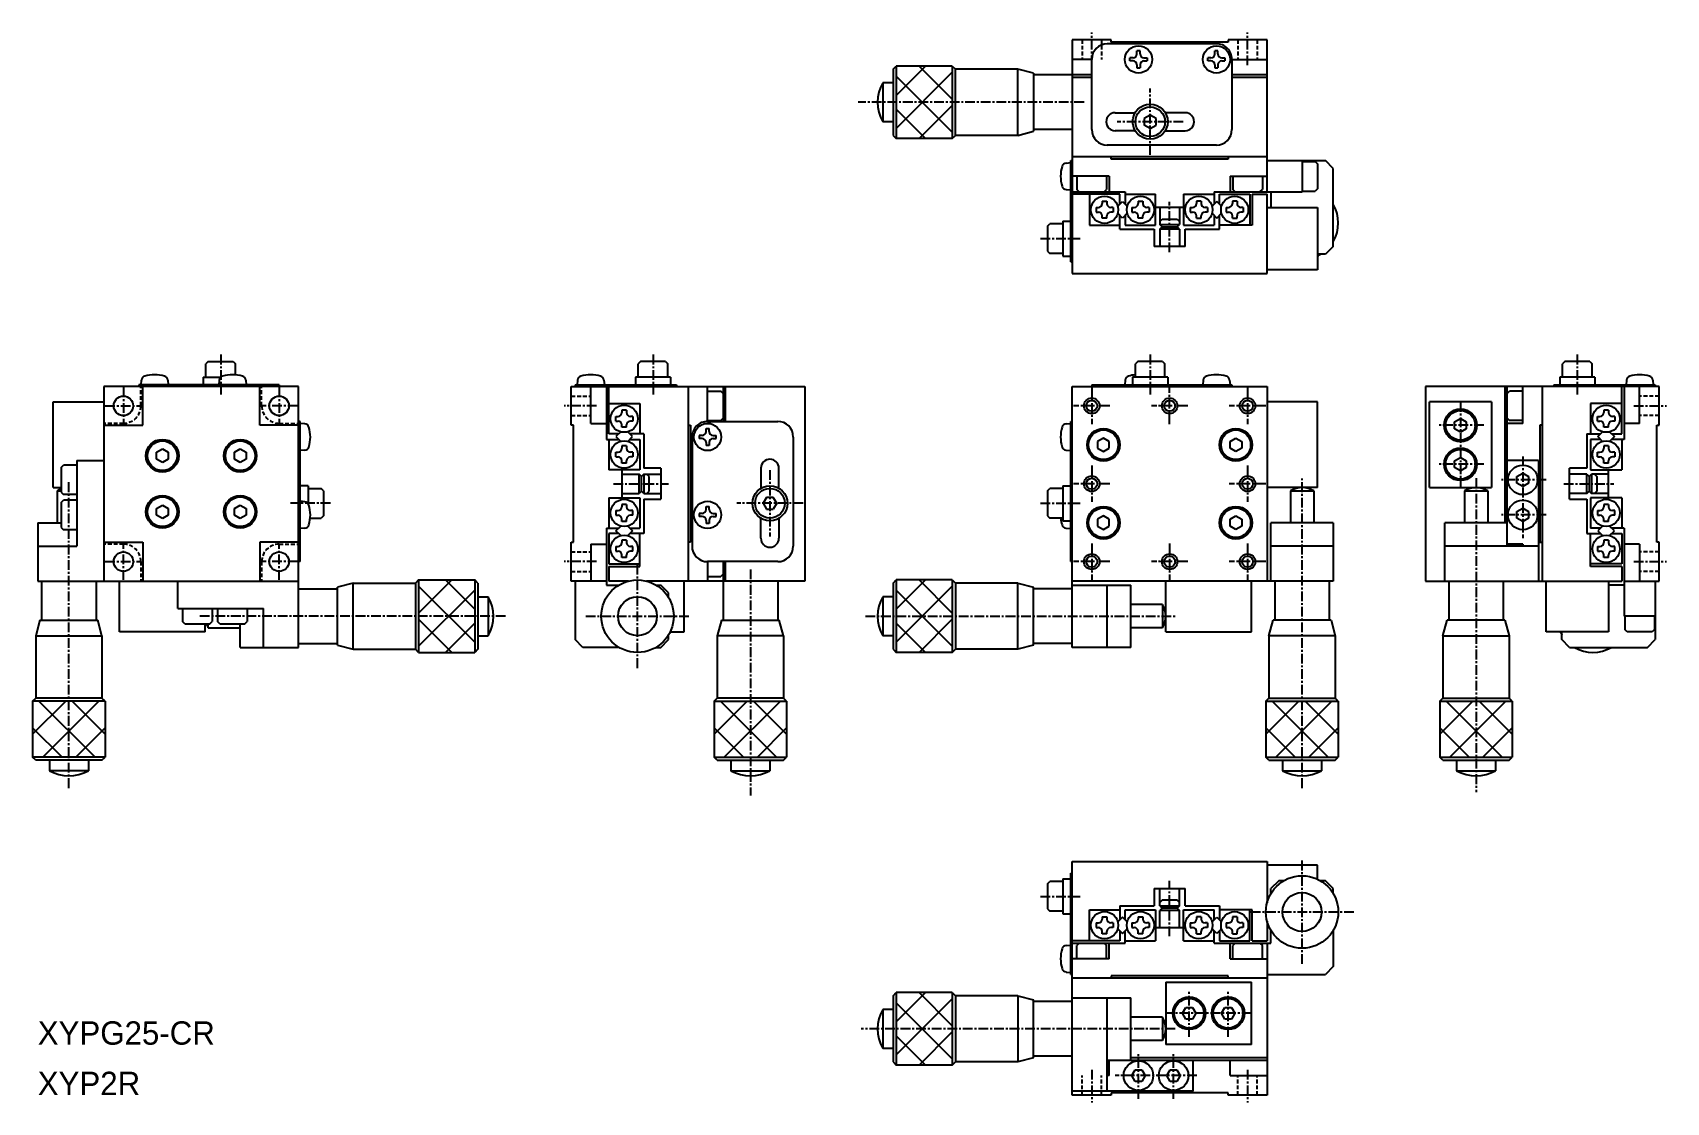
# Model space of a CAD drawing. Extents: x 746 to 955, y 84 to 221.
import ezdxf

# ---------------------------------------------------------------- set-up
doc = ezdxf.new("R2010")
doc.units = 0
doc.linetypes.add('CENTER', pattern=[2, 1.25, -0.25, 0.25, -0.25])
doc.linetypes.add('DASHED', pattern=[0.75, 0.5, -0.25])
doc.layers.get('0').update_dxf_attribs({"linetype": 'CONTINUOUS'})
doc.layers.add('CENTER', color=1, linetype='CENTER')

msp = doc.modelspace()

# ---------------------------------------------------------------- texts
at = {"color": 7, "linetype": 'CONTINUOUS'}
for s, p in [('XYPG25-CR', (746.17, 91.52)), ('XYP2R', (746.17, 85.05))]:
    msp.add_text(s, height=3, dxfattribs=at).set_placement(p)

# ---------------------------------------------------------------- linework, layer by layer
at = {"color": 7, "linetype": 'CONTINUOUS'}
for p, q in [((883.99, 220.49), (878.99, 220.49)), ((878.99, 220.49), (878.99, 190.49)), ((883.99, 220.19), (883.99, 220.49)), ((898.99, 220.49), (898.99, 220.19)), ((903.99, 220.49), (898.99, 220.49)), ((903.99, 200.99), (903.99, 220.49)), ((897.49, 219.99), (883.47, 219.99)), ((898.99, 220.19), (883.99, 220.19)), ((886.39, 217.79), (886.39, 218.19)), ((886.79, 218.19), (886.39, 218.19)), ((887.29, 218.69), (887.29, 219.09)), ((887.69, 219.09), (887.29, 219.09)), ((887.69, 218.69), (887.69, 219.09)), ((888.19, 218.19), (888.59, 218.19)), ((888.59, 218.19), (888.59, 217.79)), ((896.39, 217.79), (896.39, 218.19)), ((896.79, 218.19), (896.39, 218.19)), ((897.29, 218.69), (897.29, 219.09)), ((897.69, 219.09), (897.29, 219.09)), ((897.69, 218.69), (897.69, 219.09)), ((898.19, 218.19), (898.59, 218.19)), ((898.59, 218.19), (898.59, 217.79)), ((855.99, 216.74), (856.39, 217.14)), ((855.99, 216.74), (855.99, 208.24)), ((863.59, 217.14), (856.39, 217.14)), ((863.59, 217.14), (863.99, 216.74)), ((863.99, 208.24), (863.99, 216.74)), ((871.99, 216.74), (863.99, 216.74)), ((871.99, 208.24), (871.99, 216.74)), ((873.99, 216.2), (871.99, 216.74)), ((873.99, 216.2), (873.99, 208.77)), ((881.49, 217.99), (878.99, 217.99)), ((881.49, 208.99), (881.49, 217.99)), ((886.79, 217.79), (886.39, 217.79)), ((887.29, 217.29), (887.29, 216.89)), ((887.29, 216.89), (887.69, 216.89)), ((887.69, 217.29), (887.69, 216.89)), ((888.19, 217.79), (888.59, 217.79)), ((896.79, 217.79), (896.39, 217.79)), ((897.29, 217.29), (897.29, 216.89)), ((897.29, 216.89), (897.69, 216.89)), ((897.69, 217.29), (897.69, 216.89)), ((898.19, 217.79), (898.59, 217.79)), ((899.49, 217.99), (903.99, 217.99)), ((899.49, 217.99), (899.49, 208.99)), ((855.99, 214.99), (854.66, 214.99)), ((881.49, 215.99), (873.99, 215.99)), ((878.99, 215.69), (881.49, 215.69)), ((903.99, 215.99), (899.49, 215.99)), ((899.49, 215.69), (903.99, 215.69)), ((855.99, 209.99), (854.66, 209.99)), ((884.49, 211.14), (887.06, 211.14)), ((888.99, 210.85), (888.24, 210.42)), ((888.24, 210.42), (888.24, 209.55)), ((889.74, 210.42), (888.99, 210.85)), ((889.74, 209.55), (889.74, 210.42)), ((893.49, 211.14), (890.93, 211.14)), ((855.99, 208.24), (856.39, 207.84)), ((863.59, 207.84), (856.39, 207.84)), ((863.59, 207.84), (863.99, 208.24)), ((871.99, 208.24), (863.99, 208.24)), ((871.99, 208.24), (873.99, 208.77)), ((878.99, 208.99), (873.99, 208.99)), ((887.06, 208.84), (884.49, 208.84)), ((888.99, 209.12), (888.24, 209.55)), ((888.99, 209.12), (889.74, 209.55)), ((890.93, 208.84), (893.49, 208.84)), ((897.49, 206.99), (883.49, 206.99)), ((878.2, 204.69), (878.79, 204.74)), ((878.79, 204.99), (878.99, 204.99)), ((878.79, 191.99), (878.79, 204.99)), ((903.99, 205.49), (878.99, 205.49)), ((883.99, 205.19), (883.99, 205.49)), ((898.99, 205.19), (883.99, 205.19)), ((898.99, 205.49), (898.99, 205.19)), ((903.99, 204.99), (911.49, 204.99)), ((908.49, 204.99), (908.49, 200.99)), ((908.49, 204.89), (910.19, 204.89)), ((910.19, 204.89), (910.49, 204.59)), ((910.49, 204.59), (910.49, 201.39)), ((912.49, 203.99), (911.49, 204.99)), ((912.49, 193.99), (912.49, 203.99)), ((883.74, 202.99), (878.99, 202.99)), ((879.59, 202.99), (879.59, 201.29)), ((883.39, 202.99), (883.39, 201.29)), ((883.74, 202.99), (883.74, 200.99)), ((899.24, 202.99), (899.24, 200.99)), ((899.24, 202.99), (903.99, 202.99)), ((899.59, 202.99), (899.59, 201.29)), ((903.39, 202.99), (903.39, 201.29)), ((910.49, 201.39), (910.19, 201.09)), ((878.2, 201.29), (878.79, 201.24)), ((878.99, 200.99), (885.79, 200.99)), ((885.09, 200.69), (878.99, 200.69)), ((879.89, 200.99), (879.59, 201.29)), ((881.19, 200.69), (881.19, 196.69)), ((882.84, 199.79), (883.44, 199.79)), ((882.84, 199.79), (882.84, 199.49)), ((883.09, 200.99), (883.39, 201.29)), ((883.44, 199.79), (883.44, 199.49)), ((884.83, 199.14), (885.44, 199.75)), ((885.09, 199.4), (885.09, 200.69)), ((885.44, 199.75), (886.05, 199.14)), ((885.79, 200.99), (885.79, 199.4)), ((885.79, 200.69), (889.69, 200.69)), ((887.44, 199.79), (887.44, 199.49)), ((887.44, 199.79), (888.04, 199.79)), ((888.04, 199.79), (888.04, 199.49)), ((889.69, 196.69), (889.69, 200.69)), ((893.29, 200.69), (897.19, 200.69)), ((893.29, 200.69), (893.29, 196.69)), ((895.54, 199.79), (894.94, 199.79)), ((894.94, 199.79), (894.94, 199.49)), ((895.54, 199.79), (895.54, 199.49)), ((897.54, 199.75), (896.93, 199.14)), ((897.19, 200.99), (897.19, 199.4)), ((897.19, 200.99), (908.49, 200.99)), ((898.15, 199.14), (897.54, 199.75)), ((897.89, 199.4), (897.89, 200.69)), ((897.89, 200.69), (901.79, 200.69)), ((900.14, 199.79), (899.54, 199.79)), ((899.54, 199.79), (899.54, 199.49)), ((899.89, 200.99), (899.59, 201.29)), ((900.14, 199.79), (900.14, 199.49)), ((901.79, 200.69), (901.79, 196.69)), ((902.09, 200.69), (902.09, 196.69)), ((902.09, 200.69), (903.99, 200.69)), ((903.09, 200.99), (903.39, 201.29)), ((903.99, 190.49), (903.99, 200.69)), ((904.49, 200.99), (904.49, 198.99)), ((908.49, 201.09), (910.19, 201.09)), ((877.79, 197.24), (878.79, 197.24)), ((877.79, 197.24), (877.79, 192.74)), ((882.04, 198.99), (882.34, 198.99)), ((882.04, 198.99), (882.04, 198.39)), ((882.04, 198.39), (882.34, 198.39)), ((882.84, 197.59), (882.84, 197.89)), ((883.44, 197.59), (882.84, 197.59)), ((883.44, 197.59), (883.44, 197.89)), ((884.24, 198.99), (883.94, 198.99)), ((884.24, 198.39), (883.94, 198.39)), ((884.24, 198.99), (884.24, 198.39)), ((885.44, 197.63), (884.83, 198.24)), ((885.09, 196.19), (885.09, 197.98)), ((886.05, 198.24), (885.44, 197.63)), ((885.79, 197.98), (885.79, 196.69)), ((886.64, 198.99), (886.64, 198.39)), ((886.64, 198.99), (886.94, 198.99)), ((886.64, 198.39), (886.94, 198.39)), ((887.44, 197.59), (887.44, 197.89)), ((888.04, 197.59), (887.44, 197.59)), ((888.04, 197.59), (888.04, 197.89)), ((888.84, 198.99), (888.54, 198.99)), ((888.84, 198.39), (888.54, 198.39)), ((888.84, 198.99), (888.84, 198.39)), ((893.29, 198.99), (889.69, 198.99)), ((890.24, 198.99), (890.24, 196.79)), ((890.24, 197.19), (890.54, 197.49)), ((890.54, 197.49), (892.44, 197.49)), ((892.44, 197.49), (892.74, 197.19)), ((892.74, 198.99), (892.74, 196.79)), ((894.14, 198.99), (894.44, 198.99)), ((894.14, 198.99), (894.14, 198.39)), ((894.14, 198.39), (894.44, 198.39)), ((894.94, 197.59), (894.94, 197.89)), ((894.94, 197.59), (895.54, 197.59)), ((895.54, 197.59), (895.54, 197.89)), ((896.34, 198.99), (896.04, 198.99)), ((896.34, 198.39), (896.04, 198.39)), ((896.34, 198.99), (896.34, 198.39)), ((896.93, 198.24), (897.54, 197.63)), ((897.19, 197.98), (897.19, 196.69)), ((897.54, 197.63), (898.15, 198.24)), ((897.89, 196.19), (897.89, 197.98)), ((898.74, 198.99), (899.04, 198.99)), ((898.74, 198.99), (898.74, 198.39)), ((898.74, 198.39), (899.04, 198.39)), ((899.54, 197.59), (899.54, 197.89)), ((899.54, 197.59), (900.14, 197.59)), ((900.14, 197.59), (900.14, 197.89)), ((900.94, 198.99), (900.64, 198.99)), ((900.94, 198.39), (900.64, 198.39)), ((900.94, 198.99), (900.94, 198.39)), ((903.99, 198.99), (910.49, 198.99)), ((910.49, 198.99), (910.49, 190.99)), ((875.79, 196.59), (876.09, 196.89)), ((875.79, 196.59), (875.79, 193.39)), ((877.79, 196.89), (876.09, 196.89)), ((881.19, 196.69), (885.09, 196.69)), ((885.09, 196.19), (889.49, 196.19)), ((885.79, 196.69), (889.69, 196.69)), ((889.49, 196.19), (889.49, 193.99)), ((890.24, 196.79), (892.74, 196.79)), ((890.54, 196.49), (890.24, 196.79)), ((890.24, 196.19), (890.54, 196.49)), ((892.74, 196.19), (890.24, 196.19)), ((890.24, 196.19), (890.24, 193.99)), ((890.54, 196.49), (892.44, 196.49)), ((892.44, 196.49), (892.74, 196.79)), ((892.74, 196.19), (892.44, 196.49)), ((892.74, 196.19), (892.74, 193.99)), ((893.29, 196.69), (897.19, 196.69)), ((893.49, 196.19), (897.89, 196.19)), ((893.49, 193.99), (893.49, 196.19)), ((902.09, 196.69), (897.89, 196.69)), ((875.79, 193.39), (876.09, 193.09)), ((877.79, 193.09), (876.09, 193.09)), ((893.49, 193.99), (889.49, 193.99)), ((911.49, 192.99), (910.49, 192.99)), ((912.49, 193.99), (911.49, 192.99)), ((877.79, 192.74), (878.79, 192.74)), ((878.79, 191.99), (878.99, 191.99)), ((910.49, 190.99), (903.99, 190.99)), ((878.99, 190.49), (903.99, 190.49)), ((768.07, 179.22), (767.77, 178.92)), ((767.77, 177.22), (767.77, 178.92)), ((768.07, 179.22), (771.27, 179.22)), ((771.27, 179.22), (771.57, 178.92)), ((771.57, 177.51), (771.57, 178.92)), ((823.57, 179.22), (823.27, 178.92)), ((823.27, 177.22), (823.27, 178.92)), ((826.77, 179.22), (823.57, 179.22)), ((826.77, 179.22), (827.07, 178.92)), ((827.07, 177.22), (827.07, 178.92)), ((887.39, 179.22), (887.09, 178.92)), ((887.09, 177.22), (887.09, 178.92)), ((890.59, 179.22), (887.39, 179.22)), ((890.59, 179.22), (890.89, 178.92)), ((890.89, 177.22), (890.89, 178.92)), ((942.23, 179.22), (941.93, 178.92)), ((941.93, 177.22), (941.93, 178.92)), ((945.43, 179.22), (942.23, 179.22)), ((945.43, 179.22), (945.73, 178.92)), ((945.73, 177.22), (945.73, 178.92)), ((777.17, 176.22), (759.17, 176.22)), ((759.17, 176.22), (759.17, 176.02)), ((759.47, 176.82), (759.42, 176.22)), ((762.87, 176.83), (762.92, 176.22)), ((767.42, 177.22), (769.68, 177.22)), ((767.42, 177.22), (767.42, 176.22)), ((769.47, 176.82), (769.42, 176.22)), ((772.87, 176.83), (772.92, 176.22)), ((777.17, 176.22), (777.17, 176.02)), ((815.17, 176.22), (815.17, 176.02)), ((815.17, 176.22), (828.17, 176.22)), ((815.47, 176.82), (815.42, 176.22)), ((818.87, 176.82), (818.92, 176.22)), ((827.42, 177.22), (822.92, 177.22)), ((822.92, 177.22), (822.92, 176.22)), ((827.42, 177.22), (827.42, 176.22)), ((828.17, 176.22), (828.17, 176.02)), ((881.49, 176.22), (881.49, 176.02)), ((881.49, 176.22), (899.49, 176.22)), ((885.79, 176.83), (885.74, 176.22)), ((891.24, 177.22), (886.74, 177.22)), ((886.74, 177.22), (886.74, 176.22)), ((891.24, 177.22), (891.24, 176.22)), ((895.79, 176.83), (895.74, 176.22)), ((899.19, 176.82), (899.24, 176.22)), ((899.49, 176.22), (899.49, 176.02)), ((940.83, 176.22), (940.83, 176.02)), ((940.83, 176.22), (953.83, 176.22)), ((946.08, 177.22), (941.58, 177.22)), ((941.58, 177.22), (941.58, 176.22)), ((946.08, 177.22), (946.08, 176.22)), ((950.13, 176.82), (950.08, 176.22)), ((953.53, 176.82), (953.58, 176.22)), ((953.83, 176.22), (953.83, 176.02)), ((754.67, 176.02), (754.67, 151.02)), ((779.67, 176.02), (754.67, 176.02)), ((759.67, 171.02), (759.67, 176.02)), ((774.67, 171.02), (774.67, 176.02)), ((779.67, 142.52), (779.67, 176.02)), ((814.67, 171.02), (814.67, 176.02)), ((814.67, 176.02), (844.67, 176.02)), ((817.17, 171.27), (817.17, 176.02)), ((819.17, 176.02), (819.17, 169.22)), ((819.47, 169.92), (819.47, 176.02)), ((829.67, 176.02), (829.67, 151.02)), ((832.17, 171.52), (832.17, 176.02)), ((832.17, 175.42), (833.87, 175.42)), ((834.17, 175.12), (833.87, 175.42)), ((834.17, 176.02), (834.17, 171.52)), ((834.47, 171.52), (834.47, 176.02)), ((844.67, 176.02), (844.67, 151.02)), ((878.99, 176.02), (903.99, 176.02)), ((878.99, 142.52), (878.99, 176.02)), ((903.99, 176.02), (903.99, 151.02)), ((954.33, 176.02), (924.33, 176.02)), ((924.33, 176.02), (924.33, 151.02)), ((934.53, 176.02), (934.53, 158.52)), ((934.83, 155.52), (934.83, 176.02)), ((934.83, 175.12), (935.13, 175.42)), ((936.83, 175.42), (935.13, 175.42)), ((936.83, 171.27), (936.83, 176.02)), ((939.33, 176.02), (939.33, 151.02)), ((949.53, 169.92), (949.53, 176.02)), ((949.83, 176.02), (949.83, 169.22)), ((951.83, 171.27), (951.83, 176.02)), ((954.33, 171.02), (954.33, 176.02)), ((748.17, 174.02), (754.67, 174.02)), ((748.17, 163.02), (748.17, 174.02)), ((819.47, 173.82), (823.47, 173.82)), ((820.37, 172.17), (820.67, 172.17)), ((820.37, 171.57), (820.37, 172.17)), ((821.77, 172.97), (821.17, 172.97)), ((821.17, 172.97), (821.17, 172.67)), ((821.77, 172.97), (821.77, 172.67)), ((822.57, 172.17), (822.27, 172.17)), ((822.57, 172.17), (822.57, 171.57)), ((823.47, 173.82), (823.47, 169.92)), ((910.49, 174.02), (903.99, 174.02)), ((910.49, 163.02), (910.49, 174.02)), ((932.83, 174.02), (924.83, 174.02)), ((924.83, 163.02), (924.83, 174.02)), ((932.83, 174.02), (932.83, 163.02)), ((945.53, 173.82), (945.53, 169.92)), ((949.53, 173.82), (945.53, 173.82)), ((946.43, 172.17), (946.73, 172.17)), ((946.43, 171.57), (946.43, 172.17)), ((947.83, 172.97), (947.23, 172.97)), ((947.23, 172.97), (947.23, 172.67)), ((947.83, 172.97), (947.83, 172.67)), ((948.63, 172.17), (948.33, 172.17)), ((948.63, 172.17), (948.63, 171.57)), ((754.67, 171.02), (759.67, 171.02)), ((779.67, 171.02), (774.67, 171.02)), ((779.87, 171.52), (779.67, 171.52)), ((779.87, 153.52), (779.87, 171.52)), ((780.46, 171.22), (779.87, 171.27)), ((814.97, 171.02), (814.67, 171.02)), ((814.97, 156.02), (814.97, 171.02)), ((817.17, 171.27), (819.17, 171.27)), ((820.76, 169.92), (819.47, 169.92)), ((820.37, 171.57), (820.67, 171.57)), ((821.02, 170.18), (820.41, 169.57)), ((821.17, 170.77), (821.17, 171.07)), ((821.77, 170.77), (821.17, 170.77)), ((821.77, 170.77), (821.77, 171.07)), ((822.53, 169.57), (821.92, 170.18)), ((823.97, 169.92), (822.18, 169.92)), ((822.57, 171.57), (822.27, 171.57)), ((823.97, 169.92), (823.97, 165.52)), ((829.67, 171.02), (829.97, 171.02)), ((829.97, 171.02), (829.97, 156.02)), ((831.97, 170.62), (832.37, 170.62)), ((831.97, 170.22), (831.97, 170.62)), ((832.17, 171.62), (833.87, 171.62)), ((832.17, 171.52), (841.17, 171.52)), ((832.37, 170.22), (832.37, 170.62)), ((834.17, 171.92), (833.87, 171.62)), ((878.2, 171.22), (878.79, 171.27)), ((878.79, 171.52), (878.99, 171.52)), ((878.79, 153.52), (878.79, 171.52)), ((928.08, 171.46), (928.83, 171.89)), ((928.08, 170.59), (928.08, 171.46)), ((928.83, 170.16), (928.08, 170.59)), ((928.83, 171.89), (929.58, 171.46)), ((929.58, 170.59), (928.83, 170.16)), ((929.58, 171.46), (929.58, 170.59)), ((934.83, 171.92), (935.13, 171.62)), ((936.83, 171.27), (934.83, 171.27)), ((936.83, 171.62), (935.13, 171.62)), ((939.33, 171.02), (939.03, 171.02)), ((939.03, 171.02), (939.03, 156.02)), ((945.03, 169.92), (946.82, 169.92)), ((945.03, 169.92), (945.03, 165.52)), ((946.43, 171.57), (946.73, 171.57)), ((946.47, 169.57), (947.08, 170.18)), ((947.23, 170.77), (947.23, 171.07)), ((947.83, 170.77), (947.23, 170.77)), ((947.83, 170.77), (947.83, 171.07)), ((947.98, 170.18), (948.59, 169.57)), ((948.24, 169.92), (949.53, 169.92)), ((948.63, 171.57), (948.33, 171.57)), ((951.83, 171.27), (949.83, 171.27)), ((954.03, 156.02), (954.03, 171.02)), ((954.03, 171.02), (954.33, 171.02)), ((761.42, 167.56), (762.17, 167.99)), ((762.17, 167.99), (762.92, 167.56)), ((771.42, 167.56), (772.17, 167.99)), ((772.17, 167.99), (772.92, 167.56)), ((780.48, 167.83), (779.87, 167.77)), ((819.17, 169.22), (820.76, 169.22)), ((819.47, 169.22), (819.47, 165.32)), ((820.41, 169.57), (821.02, 168.96)), ((821.77, 168.37), (821.17, 168.37)), ((821.17, 168.37), (821.17, 168.07)), ((821.77, 168.37), (821.77, 168.07)), ((821.92, 168.96), (822.53, 169.57)), ((822.18, 169.22), (823.47, 169.22)), ((823.47, 169.22), (823.47, 165.32)), ((830.17, 169.52), (830.17, 155.5)), ((831.47, 169.72), (831.07, 169.72)), ((831.07, 169.72), (831.07, 169.32)), ((831.47, 169.32), (831.07, 169.32)), ((831.97, 168.82), (831.97, 168.42)), ((832.37, 168.42), (831.97, 168.42)), ((832.37, 168.82), (832.37, 168.42)), ((832.87, 169.72), (833.27, 169.72)), ((832.87, 169.32), (833.27, 169.32)), ((833.27, 169.32), (833.27, 169.72)), ((843.17, 169.52), (843.17, 155.52)), ((878.18, 167.83), (878.79, 167.77)), ((882.99, 169.39), (882.24, 168.96)), ((882.24, 168.96), (882.24, 168.09)), ((882.24, 168.09), (882.99, 167.66)), ((883.74, 168.96), (882.99, 169.39)), ((882.99, 167.66), (883.74, 168.09)), ((883.74, 168.09), (883.74, 168.96)), ((899.24, 168.96), (899.99, 169.39)), ((899.24, 168.09), (899.24, 168.96)), ((899.99, 167.66), (899.24, 168.09)), ((899.99, 169.39), (900.74, 168.96)), ((900.74, 168.09), (899.99, 167.66)), ((900.74, 168.96), (900.74, 168.09)), ((946.82, 169.22), (945.53, 169.22)), ((945.53, 169.22), (945.53, 165.32)), ((947.08, 168.96), (946.47, 169.57)), ((947.23, 168.37), (947.23, 168.07)), ((947.83, 168.37), (947.23, 168.37)), ((947.83, 168.37), (947.83, 168.07)), ((948.59, 169.57), (947.98, 168.96)), ((949.83, 169.22), (948.24, 169.22)), ((949.53, 169.22), (949.53, 165.32)), ((749.17, 165.62), (749.47, 165.92)), ((751.17, 165.92), (749.47, 165.92)), ((751.17, 166.52), (754.67, 166.52)), ((751.17, 166.52), (751.17, 155.52)), ((761.42, 166.69), (761.42, 167.56)), ((762.17, 166.26), (761.42, 166.69)), ((762.92, 166.69), (762.17, 166.26)), ((762.92, 167.56), (762.92, 166.69)), ((771.42, 166.69), (771.42, 167.56)), ((772.17, 166.26), (771.42, 166.69)), ((772.92, 166.69), (772.17, 166.26)), ((772.92, 167.56), (772.92, 166.69)), ((820.37, 167.57), (820.67, 167.57)), ((820.37, 166.97), (820.37, 167.57)), ((820.37, 166.97), (820.67, 166.97)), ((821.17, 166.17), (821.17, 166.47)), ((821.77, 166.17), (821.17, 166.17)), ((821.77, 166.17), (821.77, 166.47)), ((822.57, 167.57), (822.27, 167.57)), ((822.57, 166.97), (822.27, 166.97)), ((822.57, 167.57), (822.57, 166.97)), ((928.08, 166.46), (928.83, 166.89)), ((928.08, 165.59), (928.08, 166.46)), ((928.83, 166.89), (929.58, 166.46)), ((929.58, 166.46), (929.58, 165.59)), ((938.83, 166.52), (934.83, 166.52)), ((938.83, 166.52), (938.83, 151.02)), ((946.43, 166.97), (946.43, 167.57)), ((946.43, 167.57), (946.73, 167.57)), ((946.43, 166.97), (946.73, 166.97)), ((947.23, 166.17), (947.23, 166.47)), ((947.83, 166.17), (947.23, 166.17)), ((947.83, 166.17), (947.83, 166.47)), ((948.63, 167.57), (948.33, 167.57)), ((948.63, 166.97), (948.33, 166.97)), ((948.63, 167.57), (948.63, 166.97)), ((749.17, 165.62), (749.17, 162.42)), ((823.47, 165.32), (819.47, 165.32)), ((821.17, 165.32), (821.17, 161.72)), ((821.17, 164.77), (823.37, 164.77)), ((823.37, 162.27), (823.37, 164.77)), ((823.67, 164.47), (823.37, 164.77)), ((823.97, 164.77), (823.67, 164.47)), ((823.67, 162.57), (823.67, 164.47)), ((826.17, 165.52), (823.97, 165.52)), ((823.97, 164.77), (823.97, 162.27)), ((823.97, 164.77), (826.17, 164.77)), ((824.67, 164.47), (824.37, 164.77)), ((824.67, 162.57), (824.67, 164.47)), ((826.17, 165.52), (826.17, 161.52)), ((839.02, 165.52), (839.02, 162.96)), ((841.32, 162.96), (841.32, 165.52)), ((928.83, 165.16), (928.08, 165.59)), ((929.58, 165.59), (928.83, 165.16)), ((936.08, 164.46), (936.83, 164.89)), ((936.08, 163.59), (936.08, 164.46)), ((936.83, 164.89), (937.58, 164.46)), ((937.58, 164.46), (937.58, 163.59)), ((945.03, 165.52), (942.83, 165.52)), ((942.83, 161.52), (942.83, 165.52)), ((945.03, 164.77), (942.83, 164.77)), ((945.03, 164.77), (945.33, 164.47)), ((945.03, 162.27), (945.03, 164.77)), ((945.33, 164.47), (945.63, 164.77)), ((945.33, 164.47), (945.33, 162.57)), ((945.53, 165.32), (949.53, 165.32)), ((945.63, 164.77), (945.63, 162.27)), ((947.83, 164.77), (945.63, 164.77)), ((946.03, 164.77), (946.33, 164.47)), ((946.33, 164.47), (946.33, 162.57)), ((947.83, 161.72), (947.83, 165.32)), ((748.17, 163.02), (749.17, 163.02)), ((748.67, 162.62), (748.67, 158.52)), ((749.17, 162.42), (749.47, 162.12)), ((751.17, 162.12), (749.47, 162.12)), ((780.87, 163.27), (779.87, 163.27)), ((780.87, 163.27), (780.87, 161.01)), ((780.87, 162.92), (782.57, 162.92)), ((782.87, 162.62), (782.57, 162.92)), ((782.87, 162.62), (782.87, 159.42)), ((819.47, 161.72), (819.47, 157.82)), ((819.47, 161.72), (823.47, 161.72)), ((821.17, 162.27), (823.37, 162.27)), ((823.67, 162.57), (823.37, 162.27)), ((823.47, 161.72), (823.47, 157.82)), ((823.97, 162.27), (823.67, 162.57)), ((823.97, 162.27), (826.17, 162.27)), ((823.97, 161.52), (823.97, 157.12)), ((823.97, 161.52), (826.17, 161.52)), ((824.37, 162.27), (824.67, 162.57)), ((839.74, 161.77), (839.3, 161.02)), ((840.6, 161.77), (839.74, 161.77)), ((841.04, 161.02), (840.6, 161.77)), ((875.79, 162.62), (876.09, 162.92)), ((875.79, 162.62), (875.79, 159.42)), ((877.79, 162.92), (876.09, 162.92)), ((877.79, 163.27), (878.79, 163.27)), ((877.79, 163.27), (877.79, 158.78)), ((910.49, 163.02), (903.99, 163.02)), ((906.99, 162.62), (906.99, 158.52)), ((909.99, 162.62), (909.99, 158.52)), ((924.83, 163.02), (932.83, 163.02)), ((929.33, 162.62), (929.33, 158.52)), ((932.33, 162.62), (932.33, 158.52)), ((936.83, 163.16), (936.08, 163.59)), ((937.58, 163.59), (936.83, 163.16)), ((945.03, 162.27), (942.83, 162.27)), ((942.83, 161.52), (945.03, 161.52)), ((945.03, 162.27), (945.33, 162.57)), ((945.03, 161.52), (945.03, 157.12)), ((945.33, 162.57), (945.63, 162.27)), ((945.53, 161.72), (945.53, 157.82)), ((949.53, 161.72), (945.53, 161.72)), ((947.83, 162.27), (945.63, 162.27)), ((946.33, 162.57), (946.03, 162.27)), ((949.53, 161.72), (949.53, 157.82)), ((749.17, 161.12), (749.47, 161.42)), ((749.17, 161.12), (749.17, 157.92)), ((751.17, 161.42), (749.47, 161.42)), ((761.42, 160.36), (762.17, 160.79)), ((761.42, 159.49), (761.42, 160.36)), ((762.17, 159.06), (761.42, 159.49)), ((762.17, 160.79), (762.92, 160.36)), ((762.92, 159.49), (762.17, 159.06)), ((762.92, 160.36), (762.92, 159.49)), ((771.42, 160.36), (772.17, 160.79)), ((771.42, 159.49), (771.42, 160.36)), ((772.17, 159.06), (771.42, 159.49)), ((772.17, 160.79), (772.92, 160.36)), ((772.92, 159.49), (772.17, 159.06)), ((772.92, 160.36), (772.92, 159.49)), ((780.46, 161.22), (779.87, 161.27)), ((782.87, 159.42), (782.57, 159.12)), ((820.37, 160.07), (820.67, 160.07)), ((820.37, 160.07), (820.37, 159.47)), ((820.37, 159.47), (820.67, 159.47)), ((821.77, 160.87), (821.17, 160.87)), ((821.17, 160.87), (821.17, 160.57)), ((821.77, 160.87), (821.77, 160.57)), ((822.57, 160.07), (822.27, 160.07)), ((822.57, 159.47), (822.27, 159.47)), ((822.57, 159.47), (822.57, 160.07)), ((831.47, 159.72), (831.07, 159.72)), ((831.07, 159.72), (831.07, 159.32)), ((831.97, 160.62), (832.37, 160.62)), ((831.97, 160.22), (831.97, 160.62)), ((832.37, 160.22), (832.37, 160.62)), ((832.87, 159.72), (833.27, 159.72)), ((833.27, 159.32), (833.27, 159.72)), ((839.3, 161.02), (839.74, 160.27)), ((839.74, 160.27), (840.6, 160.27)), ((841.04, 161.02), (840.6, 160.27)), ((875.79, 159.42), (876.09, 159.12)), ((936.08, 159.96), (936.83, 160.39)), ((936.08, 159.09), (936.08, 159.96)), ((936.83, 160.39), (937.58, 159.96)), ((937.58, 159.96), (937.58, 159.09)), ((946.43, 160.07), (946.73, 160.07)), ((946.43, 160.07), (946.43, 159.47)), ((946.43, 159.47), (946.73, 159.47)), ((947.83, 160.87), (947.23, 160.87)), ((947.23, 160.87), (947.23, 160.57)), ((947.83, 160.87), (947.83, 160.57)), ((948.63, 160.07), (948.33, 160.07)), ((948.63, 159.47), (948.33, 159.47)), ((948.63, 159.47), (948.63, 160.07)), ((746.17, 158.52), (749.17, 158.52)), ((746.17, 158.52), (746.17, 151.02)), ((749.17, 157.92), (749.47, 157.62)), ((751.17, 157.62), (749.47, 157.62)), ((780.48, 157.83), (779.87, 157.77)), ((781.15, 159.12), (782.57, 159.12)), ((819.17, 157.82), (820.76, 157.82)), ((819.17, 157.82), (819.17, 150.52)), ((820.41, 157.47), (821.02, 158.08)), ((821.02, 156.86), (820.41, 157.47)), ((821.17, 158.67), (821.17, 158.97)), ((821.77, 158.67), (821.17, 158.67)), ((821.77, 158.67), (821.77, 158.97)), ((821.92, 158.08), (822.53, 157.47)), ((822.53, 157.47), (821.92, 156.86)), ((822.18, 157.82), (823.47, 157.82)), ((831.47, 159.32), (831.07, 159.32)), ((831.97, 158.82), (831.97, 158.42)), ((832.37, 158.42), (831.97, 158.42)), ((832.37, 158.82), (832.37, 158.42)), ((832.87, 159.32), (833.27, 159.32)), ((839.02, 156.52), (839.02, 159.09)), ((841.32, 159.09), (841.32, 156.52)), ((877.79, 159.12), (876.09, 159.12)), ((877.79, 158.78), (878.79, 158.78)), ((878.18, 157.83), (878.79, 157.77)), ((882.99, 159.39), (882.24, 158.96)), ((882.24, 158.96), (882.24, 158.09)), ((882.24, 158.09), (882.99, 157.66)), ((883.74, 158.96), (882.99, 159.39)), ((882.99, 157.66), (883.74, 158.09)), ((883.74, 158.09), (883.74, 158.96)), ((899.24, 158.96), (899.99, 159.39)), ((899.24, 158.09), (899.24, 158.96)), ((899.99, 157.66), (899.24, 158.09)), ((899.99, 159.39), (900.74, 158.96)), ((900.74, 158.09), (899.99, 157.66)), ((900.74, 158.96), (900.74, 158.09)), ((904.49, 151.02), (904.49, 158.52)), ((912.49, 158.52), (904.49, 158.52)), ((912.49, 158.52), (912.49, 151.02)), ((934.83, 158.52), (926.83, 158.52)), ((926.83, 151.02), (926.83, 158.52)), ((936.83, 158.66), (936.08, 159.09)), ((937.58, 159.09), (936.83, 158.66)), ((946.82, 157.82), (945.53, 157.82)), ((947.08, 158.08), (946.47, 157.47)), ((946.47, 157.47), (947.08, 156.86)), ((947.23, 158.67), (947.23, 158.97)), ((947.83, 158.67), (947.23, 158.67)), ((947.83, 158.67), (947.83, 158.97)), ((948.59, 157.47), (947.98, 158.08)), ((947.98, 156.86), (948.59, 157.47)), ((949.83, 157.82), (948.24, 157.82)), ((949.83, 157.82), (949.83, 146.52)), ((746.17, 155.52), (751.17, 155.52)), ((754.67, 156.02), (759.67, 156.02)), ((759.67, 156.02), (759.67, 151.02)), ((774.67, 156.02), (774.67, 151.02)), ((779.67, 156.02), (774.67, 156.02)), ((814.67, 156.02), (814.97, 156.02)), ((814.67, 151.02), (814.67, 156.02)), ((817.17, 155.77), (819.17, 155.77)), ((817.17, 155.77), (817.17, 151.02)), ((820.76, 157.12), (819.47, 157.12)), ((819.47, 157.12), (819.47, 153.22)), ((820.37, 155.47), (820.67, 155.47)), ((820.37, 155.47), (820.37, 154.87)), ((821.77, 156.27), (821.17, 156.27)), ((821.17, 156.27), (821.17, 155.97)), ((821.77, 156.27), (821.77, 155.97)), ((823.97, 157.12), (822.18, 157.12)), ((822.57, 155.47), (822.27, 155.47)), ((822.57, 154.87), (822.57, 155.47)), ((823.47, 152.92), (823.47, 157.12)), ((829.97, 156.02), (829.67, 156.02)), ((912.49, 155.52), (904.49, 155.52)), ((938.83, 155.52), (926.83, 155.52)), ((936.83, 155.77), (934.83, 155.77)), ((936.83, 155.77), (936.83, 155.52)), ((939.03, 156.02), (939.33, 156.02)), ((945.03, 157.12), (946.82, 157.12)), ((945.53, 152.92), (945.53, 157.12)), ((946.43, 155.47), (946.73, 155.47)), ((946.43, 155.47), (946.43, 154.87)), ((947.83, 156.27), (947.23, 156.27)), ((947.23, 156.27), (947.23, 155.97)), ((947.83, 156.27), (947.83, 155.97)), ((948.24, 157.12), (949.53, 157.12)), ((948.63, 155.47), (948.33, 155.47)), ((948.63, 154.87), (948.63, 155.47)), ((949.53, 157.12), (949.53, 153.22)), ((951.83, 155.77), (949.83, 155.77)), ((951.83, 155.77), (951.83, 151.02)), ((954.33, 156.02), (954.03, 156.02)), ((954.33, 151.02), (954.33, 156.02)), ((779.87, 153.52), (779.67, 153.52)), ((819.47, 153.22), (823.47, 153.22)), ((820.37, 154.87), (820.67, 154.87)), ((821.17, 154.07), (821.17, 154.37)), ((821.77, 154.07), (821.17, 154.07)), ((821.77, 154.07), (821.77, 154.37)), ((822.57, 154.87), (822.27, 154.87)), ((832.17, 153.52), (832.17, 151.02)), ((841.17, 153.52), (832.17, 153.52)), ((834.17, 153.52), (834.17, 146.02)), ((834.47, 151.02), (834.47, 153.52)), ((878.79, 153.52), (878.99, 153.52)), ((949.53, 153.22), (945.53, 153.22)), ((946.43, 154.87), (946.73, 154.87)), ((947.23, 154.07), (947.23, 154.37)), ((947.83, 154.07), (947.23, 154.07)), ((947.83, 154.07), (947.83, 154.37)), ((948.63, 154.87), (948.33, 154.87)), ((746.17, 151.02), (754.67, 151.02)), ((746.67, 151.02), (746.67, 146.02)), ((753.67, 151.02), (753.67, 146.02)), ((754.67, 151.02), (779.67, 151.02)), ((756.67, 144.52), (756.67, 151.02)), ((764.17, 147.52), (764.17, 151.02)), ((795.07, 151.17), (794.67, 150.77)), ((795.07, 151.17), (802.27, 151.17)), ((802.67, 150.77), (802.27, 151.17)), ((819.17, 151.02), (814.67, 151.02)), ((815.17, 151.02), (815.17, 143.52)), ((819.47, 152.92), (823.47, 152.92)), ((819.47, 152.92), (819.47, 151.02)), ((822, 151.02), (819.47, 151.02)), ((844.67, 151.02), (824.34, 151.02)), ((829.17, 144.52), (829.17, 151.02)), ((832.17, 151.62), (833.87, 151.62)), ((834.17, 151.92), (833.87, 151.62)), ((841.17, 151.02), (841.17, 146.02)), ((855.99, 150.77), (856.39, 151.17)), ((863.59, 151.17), (856.39, 151.17)), ((863.59, 151.17), (863.99, 150.77)), ((912.49, 151.02), (878.99, 151.02)), ((890.99, 144.52), (890.99, 151.02)), ((901.99, 144.52), (901.99, 151.02)), ((904.99, 151.02), (904.99, 146.02)), ((911.99, 151.02), (911.99, 146.02)), ((924.33, 151.02), (949.53, 151.02)), ((927.33, 151.02), (927.33, 146.02)), ((934.33, 151.02), (934.33, 146.02)), ((939.83, 144.52), (939.83, 151.02)), ((949.53, 152.92), (945.53, 152.92)), ((947.83, 151.02), (947.83, 144.52)), ((949.53, 152.92), (949.53, 151.02)), ((949.83, 151.02), (954.33, 151.02)), ((953.83, 151.02), (953.83, 143.52)), ((779.67, 150.02), (784.67, 150.02)), ((786.67, 150.77), (784.67, 150.24)), ((784.67, 142.81), (784.67, 150.24)), ((786.67, 150.77), (794.67, 150.77)), ((786.67, 142.27), (786.67, 150.77)), ((794.67, 150.77), (794.67, 142.27)), ((802.67, 150.77), (802.67, 142.27)), ((802.67, 149.02), (804, 149.02)), ((819.17, 150.52), (820.8, 150.52)), ((825.54, 150.52), (826.17, 150.52)), ((827.17, 149.52), (826.17, 150.52)), ((827.17, 148.89), (827.17, 149.52)), ((855.99, 149.02), (854.66, 149.02)), ((855.99, 150.77), (855.99, 142.27)), ((863.99, 150.77), (863.99, 142.27)), ((871.99, 150.77), (863.99, 150.77)), ((871.99, 142.27), (871.99, 150.77)), ((871.99, 150.77), (873.99, 150.24)), ((873.99, 142.81), (873.99, 150.24)), ((878.99, 150.02), (873.99, 150.02)), ((878.99, 150.52), (886.49, 150.52)), ((883.49, 142.52), (883.49, 150.52)), ((886.49, 142.52), (886.49, 150.52)), ((949.83, 150.52), (947.83, 150.52)), ((764.17, 147.52), (775.17, 147.52)), ((764.77, 147.52), (764.77, 145.82)), ((768.57, 147.52), (768.57, 145.82)), ((769.27, 147.52), (769.27, 145.82)), ((773.07, 147.52), (773.07, 145.82)), ((775.17, 142.52), (775.17, 147.52)), ((890.59, 148.02), (886.49, 148.02)), ((746.46, 146.02), (745.92, 144.02)), ((746.46, 146.02), (753.88, 146.02)), ((754.42, 144.02), (753.88, 146.02)), ((765.07, 145.52), (764.77, 145.82)), ((765.07, 145.52), (768.27, 145.52)), ((767.67, 144.52), (767.67, 145.52)), ((768.07, 145.02), (772.17, 145.02)), ((768.27, 145.52), (768.57, 145.82)), ((769.57, 145.52), (769.27, 145.82)), ((769.57, 145.52), (772.77, 145.52)), ((772.17, 142.52), (772.17, 145.52)), ((772.77, 145.52), (773.07, 145.82)), ((833.96, 146.02), (833.42, 144.02)), ((833.96, 146.02), (841.38, 146.02)), ((841.92, 144.02), (841.38, 146.02)), ((890.59, 145.02), (886.49, 145.02)), ((904.24, 144.02), (904.78, 146.02)), ((912.21, 146.02), (904.78, 146.02)), ((912.21, 146.02), (912.74, 144.02)), ((926.58, 144.02), (927.11, 146.02)), ((934.54, 146.02), (927.11, 146.02)), ((934.54, 146.02), (935.08, 144.02)), ((953.83, 146.52), (949.83, 146.52)), ((949.93, 146.52), (949.93, 144.82)), ((950.23, 144.52), (949.93, 144.82)), ((953.73, 144.82), (953.43, 144.52)), ((953.73, 146.52), (953.73, 144.82)), ((745.92, 144.02), (754.42, 144.02)), ((745.92, 144.02), (745.92, 136.02)), ((754.42, 144.02), (754.42, 136.02)), ((767.67, 144.52), (756.67, 144.52)), ((779.67, 143.02), (784.67, 143.02)), ((784.67, 142.81), (786.67, 142.27)), ((802.67, 144.02), (804, 144.02)), ((816.17, 142.52), (815.17, 143.52)), ((826.17, 142.52), (827.17, 143.52)), ((827.17, 143.52), (827.17, 144.15)), ((827.37, 144.52), (829.17, 144.52)), ((841.92, 144.02), (833.42, 144.02)), ((833.42, 144.02), (833.42, 136.02)), ((841.92, 144.02), (841.92, 136.02)), ((855.99, 144.02), (854.66, 144.02)), ((873.99, 142.81), (871.99, 142.27)), ((878.99, 143.02), (873.99, 143.02)), ((890.99, 144.52), (901.99, 144.52)), ((912.74, 144.02), (904.24, 144.02)), ((904.24, 144.02), (904.24, 136.02)), ((912.74, 144.02), (912.74, 136.02)), ((926.58, 144.02), (935.08, 144.02)), ((926.58, 144.02), (926.58, 136.02)), ((935.08, 144.02), (935.08, 136.02)), ((947.83, 144.52), (939.83, 144.52)), ((941.83, 143.52), (941.83, 144.52)), ((942.83, 142.52), (941.83, 143.52)), ((953.43, 144.52), (950.23, 144.52)), ((952.83, 142.52), (953.83, 143.52)), ((772.17, 142.52), (779.67, 142.52)), ((786.67, 142.27), (794.67, 142.27)), ((795.07, 141.87), (794.67, 142.27)), ((795.07, 141.87), (802.27, 141.87)), ((802.67, 142.27), (802.27, 141.87)), ((820.8, 142.52), (816.17, 142.52)), ((825.54, 142.52), (826.17, 142.52)), ((855.99, 142.27), (856.39, 141.87)), ((863.59, 141.87), (856.39, 141.87)), ((863.59, 141.87), (863.99, 142.27)), ((871.99, 142.27), (863.99, 142.27)), ((886.49, 142.52), (878.99, 142.52)), ((942.83, 142.52), (952.83, 142.52)), ((745.52, 135.62), (745.92, 136.02)), ((745.52, 135.62), (745.52, 128.42)), ((754.42, 136.02), (745.92, 136.02)), ((754.82, 135.62), (754.42, 136.02)), ((754.82, 135.62), (754.82, 128.42)), ((833.02, 135.62), (833.42, 136.02)), ((833.02, 135.62), (833.02, 128.42)), ((841.92, 136.02), (833.42, 136.02)), ((842.32, 135.62), (841.92, 136.02)), ((842.32, 135.62), (842.32, 128.42)), ((903.84, 135.62), (904.24, 136.02)), ((903.84, 135.62), (903.84, 128.42)), ((904.24, 136.02), (912.74, 136.02)), ((913.14, 135.62), (912.74, 136.02)), ((913.14, 135.62), (913.14, 128.42)), ((926.18, 135.62), (926.58, 136.02)), ((926.18, 135.62), (926.18, 128.42)), ((926.58, 136.02), (935.08, 136.02)), ((935.48, 135.62), (935.08, 136.02)), ((935.48, 135.62), (935.48, 128.42)), ((745.92, 128.02), (745.52, 128.42)), ((754.42, 128.02), (745.92, 128.02)), ((747.67, 128.02), (747.67, 126.69)), ((752.67, 128.02), (752.67, 126.69)), ((754.42, 128.02), (754.82, 128.42)), ((833.42, 128.02), (833.02, 128.42)), ((833.42, 128.02), (841.92, 128.02)), ((835.17, 128.02), (835.17, 126.69)), ((840.17, 128.02), (840.17, 126.69)), ((841.92, 128.02), (842.32, 128.42)), ((904.24, 128.02), (903.84, 128.42)), ((904.24, 128.02), (912.74, 128.02)), ((905.99, 128.02), (905.99, 126.69)), ((910.99, 128.02), (910.99, 126.69)), ((912.74, 128.02), (913.14, 128.42)), ((926.58, 128.02), (926.18, 128.42)), ((926.58, 128.02), (935.08, 128.02)), ((928.33, 128.02), (928.33, 126.69)), ((933.33, 128.02), (933.33, 126.69)), ((935.08, 128.02), (935.48, 128.42)), ((878.79, 113.55), (878.99, 113.55)), ((878.79, 100.55), (878.79, 113.55)), ((878.99, 85.05), (878.99, 115.05)), ((878.99, 115.05), (903.99, 115.05)), ((903.99, 115.05), (903.99, 109.72)), ((910.49, 114.55), (903.99, 114.55)), ((910.49, 112.75), (910.49, 114.55)), ((875.79, 112.15), (876.09, 112.45)), ((875.79, 112.15), (875.79, 108.95)), ((877.79, 112.45), (876.09, 112.45)), ((877.79, 112.8), (878.79, 112.8)), ((877.79, 112.8), (877.79, 108.3)), ((889.49, 111.55), (889.49, 109.35)), ((889.49, 111.55), (893.49, 111.55)), ((890.24, 109.35), (890.24, 111.55)), ((892.74, 109.35), (892.74, 111.55)), ((893.49, 109.35), (893.49, 111.55)), ((905.49, 112.55), (904.49, 111.55)), ((904.49, 110.92), (904.49, 111.55)), ((906.12, 112.55), (905.49, 112.55)), ((911.49, 112.55), (910.86, 112.55)), ((912.49, 111.55), (911.49, 112.55)), ((912.49, 110.92), (912.49, 111.55)), ((885.09, 109.35), (885.09, 107.56)), ((885.09, 109.35), (889.49, 109.35)), ((890.54, 110.05), (890.24, 109.75)), ((890.24, 109.35), (890.54, 109.05)), ((890.24, 109.35), (892.74, 109.35)), ((892.44, 110.05), (890.54, 110.05)), ((892.74, 109.75), (892.44, 110.05)), ((892.74, 109.35), (892.44, 109.05)), ((893.49, 109.35), (897.89, 109.35)), ((897.89, 109.35), (897.89, 107.56)), ((875.79, 108.95), (876.09, 108.65)), ((877.79, 108.65), (876.09, 108.65)), ((877.79, 108.3), (878.79, 108.3)), ((881.19, 108.85), (885.09, 108.85)), ((881.19, 104.85), (881.19, 108.85)), ((882.04, 107.15), (882.34, 107.15)), ((882.04, 107.15), (882.04, 106.55)), ((882.84, 107.95), (883.44, 107.95)), ((882.84, 107.95), (882.84, 107.65)), ((883.44, 107.95), (883.44, 107.65)), ((884.24, 107.15), (883.94, 107.15)), ((884.24, 107.15), (884.24, 106.55)), ((885.44, 107.91), (884.83, 107.3)), ((886.05, 107.3), (885.44, 107.91)), ((885.79, 107.56), (885.79, 108.85)), ((885.79, 108.85), (889.69, 108.85)), ((886.64, 107.15), (886.94, 107.15)), ((886.64, 107.15), (886.64, 106.55)), ((887.44, 107.95), (888.04, 107.95)), ((887.44, 107.95), (887.44, 107.65)), ((888.04, 107.95), (888.04, 107.65)), ((888.84, 107.15), (888.54, 107.15)), ((888.84, 107.15), (888.84, 106.55)), ((889.69, 108.85), (889.69, 104.85)), ((890.54, 109.05), (890.24, 108.75)), ((892.74, 108.75), (890.24, 108.75)), ((890.24, 106.55), (890.24, 108.75)), ((892.44, 109.05), (890.54, 109.05)), ((892.44, 109.05), (892.74, 108.75)), ((892.74, 106.55), (892.74, 108.75)), ((893.29, 108.85), (897.19, 108.85)), ((893.29, 104.85), (893.29, 108.85)), ((894.14, 107.15), (894.44, 107.15)), ((894.14, 107.15), (894.14, 106.55)), ((895.54, 107.95), (894.94, 107.95)), ((894.94, 107.95), (894.94, 107.65)), ((895.54, 107.95), (895.54, 107.65)), ((896.34, 107.15), (896.04, 107.15)), ((896.34, 107.15), (896.34, 106.55)), ((896.93, 107.3), (897.54, 107.91)), ((897.19, 107.56), (897.19, 108.85)), ((897.54, 107.91), (898.15, 107.3)), ((902.09, 108.85), (897.89, 108.85)), ((898.74, 107.15), (899.04, 107.15)), ((898.74, 107.15), (898.74, 106.55)), ((900.14, 107.95), (899.54, 107.95)), ((899.54, 107.95), (899.54, 107.65)), ((900.14, 107.95), (900.14, 107.65)), ((900.94, 107.15), (900.64, 107.15)), ((900.94, 107.15), (900.94, 106.55)), ((901.79, 104.85), (901.79, 108.85)), ((902.09, 104.85), (902.09, 108.85)), ((903.99, 107.38), (903.99, 104.85)), ((882.04, 106.55), (882.34, 106.55)), ((882.84, 105.75), (882.84, 106.05)), ((883.44, 105.75), (882.84, 105.75)), ((883.44, 105.75), (883.44, 106.05)), ((884.24, 106.55), (883.94, 106.55)), ((884.83, 106.4), (885.44, 105.79)), ((885.09, 106.14), (885.09, 104.85)), ((885.44, 105.79), (886.05, 106.4)), ((885.79, 104.55), (885.79, 106.14)), ((886.64, 106.55), (886.94, 106.55)), ((887.44, 105.75), (887.44, 106.05)), ((888.04, 105.75), (887.44, 105.75)), ((888.04, 105.75), (888.04, 106.05)), ((888.84, 106.55), (888.54, 106.55)), ((889.69, 106.55), (893.29, 106.55)), ((894.14, 106.55), (894.44, 106.55)), ((894.94, 105.75), (894.94, 106.05)), ((894.94, 105.75), (895.54, 105.75)), ((895.54, 105.75), (895.54, 106.05)), ((896.34, 106.55), (896.04, 106.55)), ((897.54, 105.79), (896.93, 106.4)), ((897.19, 104.55), (897.19, 106.14)), ((898.15, 106.4), (897.54, 105.79)), ((897.89, 106.14), (897.89, 104.85)), ((898.74, 106.55), (899.04, 106.55)), ((899.54, 105.75), (899.54, 106.05)), ((899.54, 105.75), (900.14, 105.75)), ((900.14, 105.75), (900.14, 106.05)), ((900.94, 106.55), (900.64, 106.55)), ((904.49, 104.55), (904.49, 106.18)), ((912.49, 106.18), (912.49, 101.55)), ((878.2, 104.25), (878.79, 104.3)), ((885.09, 104.85), (878.99, 104.85)), ((878.99, 104.55), (885.79, 104.55)), ((879.89, 104.55), (879.59, 104.25)), ((879.59, 102.55), (879.59, 104.25)), ((883.09, 104.55), (883.39, 104.25)), ((883.39, 102.55), (883.39, 104.25)), ((883.74, 102.55), (883.74, 104.55)), ((885.79, 104.85), (889.69, 104.85)), ((893.29, 104.85), (897.19, 104.85)), ((897.19, 104.55), (904.49, 104.55)), ((897.89, 104.85), (901.79, 104.85)), ((899.24, 102.55), (899.24, 104.55)), ((899.89, 104.55), (899.59, 104.25)), ((899.59, 102.55), (899.59, 104.25)), ((902.09, 104.85), (903.99, 104.85)), ((903.09, 104.55), (903.39, 104.25)), ((903.39, 102.55), (903.39, 104.25)), ((903.99, 104.55), (903.99, 85.05)), ((878.2, 100.85), (878.79, 100.8)), ((883.74, 102.55), (878.99, 102.55)), ((899.24, 102.55), (903.99, 102.55)), ((912.49, 101.55), (911.49, 100.55)), ((878.79, 100.55), (878.99, 100.55)), ((903.99, 100.05), (878.99, 100.05)), ((898.99, 100.35), (883.99, 100.35)), ((883.99, 100.35), (883.99, 100.05)), ((890.99, 99.55), (890.99, 91.55)), ((890.99, 99.55), (901.99, 99.55)), ((898.99, 100.05), (898.99, 100.35)), ((901.99, 91.55), (901.99, 99.55)), ((903.99, 100.55), (911.49, 100.55)), ((855.99, 97.8), (856.39, 98.2)), ((855.99, 97.8), (855.99, 89.3)), ((863.59, 98.2), (856.39, 98.2)), ((863.59, 98.2), (863.99, 97.8)), ((863.99, 97.8), (863.99, 89.3)), ((871.99, 97.8), (863.99, 97.8)), ((871.99, 97.8), (871.99, 89.3)), ((871.99, 97.8), (873.99, 97.27)), ((873.99, 89.84), (873.99, 97.27)), ((878.99, 97.05), (873.99, 97.05)), ((878.99, 97.55), (886.49, 97.55)), ((883.49, 85.55), (883.49, 97.55)), ((886.49, 89.55), (886.49, 97.55)), ((855.99, 96.05), (854.66, 96.05)), ((890.59, 95.05), (886.49, 95.05)), ((893.13, 95.55), (893.56, 96.3)), ((893.56, 94.8), (893.13, 95.55)), ((893.56, 96.3), (894.42, 96.3)), ((894.42, 94.8), (893.56, 94.8)), ((894.42, 96.3), (894.86, 95.55)), ((894.86, 95.55), (894.42, 94.8)), ((898.13, 95.55), (898.56, 96.3)), ((898.56, 94.8), (898.13, 95.55)), ((898.56, 96.3), (899.42, 96.3)), ((899.42, 94.8), (898.56, 94.8)), ((899.42, 96.3), (899.86, 95.55)), ((899.86, 95.55), (899.42, 94.8)), ((855.99, 91.05), (854.66, 91.05)), ((890.59, 92.05), (886.49, 92.05)), ((901.99, 91.55), (890.99, 91.55)), ((855.99, 89.3), (856.39, 88.9)), ((863.59, 88.9), (856.39, 88.9)), ((863.59, 88.9), (863.99, 89.3)), ((871.99, 89.3), (863.99, 89.3)), ((873.99, 89.84), (871.99, 89.3)), ((878.99, 90.05), (873.99, 90.05)), ((883.49, 89.55), (903.99, 89.55)), ((883.74, 87.55), (883.74, 89.55)), ((903.99, 89.85), (886.49, 89.85)), ((886.63, 87.55), (887.06, 88.3)), ((887.06, 88.3), (887.92, 88.3)), ((887.92, 88.3), (888.36, 87.55)), ((891.13, 87.55), (891.56, 88.3)), ((891.56, 88.3), (892.42, 88.3)), ((892.42, 88.3), (892.86, 87.55)), ((894.49, 85.55), (894.49, 89.55)), ((899.24, 87.55), (899.24, 89.55)), ((883.74, 87.55), (883.49, 87.55)), ((887.06, 86.8), (886.63, 87.55)), ((887.92, 86.8), (887.06, 86.8)), ((888.36, 87.55), (887.92, 86.8)), ((891.56, 86.8), (891.13, 87.55)), ((892.42, 86.8), (891.56, 86.8)), ((892.86, 87.55), (892.42, 86.8)), ((899.24, 87.55), (903.99, 87.55)), ((894.49, 85.55), (878.99, 85.55)), ((883.99, 85.05), (878.99, 85.05)), ((898.99, 85.35), (883.99, 85.35)), ((883.99, 85.35), (883.99, 85.05)), ((898.99, 85.05), (898.99, 85.35)), ((903.99, 85.05), (898.99, 85.05))]:
    msp.add_line(p, q, dxfattribs=at)
at = {"color": 3, "linetype": 'DASHED'}
for p, q in [((880.24, 220.49), (880.24, 217.99)), ((882.74, 220.49), (882.74, 217.99)), ((900.24, 220.49), (900.24, 217.99)), ((902.74, 220.49), (902.74, 217.99)), ((759.42, 173.52), (759.42, 176.02)), ((774.92, 173.52), (774.92, 176.02)), ((814.67, 174.77), (817.17, 174.77)), ((954.33, 174.77), (951.83, 174.77)), ((814.67, 172.27), (817.17, 172.27)), ((954.33, 172.27), (951.83, 172.27)), ((757.17, 171.27), (754.67, 171.27)), ((777.17, 171.27), (779.67, 171.27)), ((757.17, 155.77), (754.67, 155.77)), ((777.17, 155.77), (779.67, 155.77)), ((759.42, 153.52), (759.42, 151.02)), ((774.92, 153.52), (774.92, 151.02)), ((814.67, 154.77), (817.17, 154.77)), ((954.33, 154.77), (951.83, 154.77)), ((814.67, 152.27), (817.17, 152.27)), ((954.33, 152.27), (951.83, 152.27)), ((880.24, 85.05), (880.24, 87.55)), ((882.74, 85.05), (882.74, 87.55)), ((900.24, 85.05), (900.24, 87.55)), ((902.74, 85.05), (902.74, 87.55))]:
    msp.add_line(p, q, dxfattribs=at)
at = {"color": 3, "linetype": 'CONTINUOUS'}
for p, q in [((856.39, 213.37), (860.16, 217.14)), ((856.39, 217.14), (856.39, 207.84)), ((856.39, 209.13), (863.59, 216.33)), ((863.59, 212.89), (859.34, 217.14)), ((863.59, 217.13), (863.58, 217.14)), ((863.59, 217.14), (863.59, 207.84)), ((854.66, 214.99), (854.66, 209.99)), ((863.59, 208.65), (856.39, 215.85)), ((859.34, 207.84), (863.59, 212.09)), ((860.16, 207.84), (856.39, 211.6)), ((863.58, 207.84), (863.59, 207.85)), ((748.67, 162.62), (749.17, 162.62)), ((906.99, 162.62), (909.99, 162.62)), ((929.33, 162.62), (932.33, 162.62)), ((795.07, 151.17), (795.07, 141.87)), ((795.07, 151.17), (795.08, 151.17)), ((795.07, 146.92), (799.32, 151.17)), ((802.27, 147.41), (798.51, 151.17)), ((802.27, 151.17), (802.27, 141.87)), ((856.39, 147.41), (860.16, 151.17)), ((856.39, 151.17), (856.39, 141.87)), ((863.59, 146.92), (859.34, 151.17)), ((863.59, 151.17), (863.58, 151.17)), ((863.59, 151.17), (863.59, 141.87)), ((802.27, 143.17), (795.07, 150.37)), ((795.07, 142.68), (802.27, 149.88)), ((804, 149.02), (804, 144.02)), ((854.66, 149.02), (854.66, 144.02)), ((856.39, 143.17), (863.59, 150.37)), ((863.59, 142.68), (856.39, 149.88)), ((890.59, 148.02), (890.59, 145.02)), ((768.07, 145.02), (768.07, 145.52)), ((799.32, 141.87), (795.07, 146.12)), ((798.51, 141.87), (802.27, 145.64)), ((860.16, 141.87), (856.39, 145.64)), ((859.34, 141.87), (863.59, 146.12)), ((795.08, 141.87), (795.07, 141.88)), ((863.58, 141.87), (863.59, 141.88)), ((745.52, 135.62), (745.53, 135.62)), ((745.52, 131.37), (749.77, 135.62)), ((754.82, 135.62), (745.52, 135.62)), ((746.33, 135.62), (753.53, 128.42)), ((746.81, 128.42), (754.01, 135.62)), ((750.57, 135.62), (754.82, 131.37)), ((754.81, 135.62), (754.82, 135.62)), ((837.27, 135.62), (833.02, 131.37)), ((833.03, 135.62), (833.02, 135.62)), ((833.02, 135.62), (842.32, 135.62)), ((841.03, 128.42), (833.83, 135.62)), ((841.51, 135.62), (834.31, 128.42)), ((842.32, 131.37), (838.07, 135.62)), ((842.32, 135.62), (842.31, 135.62)), ((908.09, 135.62), (903.84, 131.37)), ((903.85, 135.62), (903.84, 135.62)), ((903.84, 135.62), (913.14, 135.62)), ((911.85, 128.42), (904.65, 135.62)), ((912.33, 135.62), (905.13, 128.42)), ((913.14, 131.37), (908.89, 135.62)), ((913.14, 135.62), (913.13, 135.62)), ((930.43, 135.62), (926.18, 131.37)), ((926.18, 135.62), (926.18, 135.62)), ((926.18, 135.62), (935.48, 135.62)), ((934.18, 128.42), (926.98, 135.62)), ((934.67, 135.62), (927.47, 128.42)), ((935.48, 131.37), (931.23, 135.62)), ((935.48, 135.62), (935.47, 135.62)), ((745.52, 132.19), (749.29, 128.42)), ((751.06, 128.42), (754.82, 132.19)), ((836.79, 128.42), (833.02, 132.19)), ((842.32, 132.19), (838.56, 128.42)), ((907.61, 128.42), (903.84, 132.19)), ((913.14, 132.19), (909.38, 128.42)), ((929.94, 128.42), (926.18, 132.19)), ((935.48, 132.19), (931.71, 128.42)), ((754.82, 128.42), (745.52, 128.42)), ((833.02, 128.42), (842.32, 128.42)), ((903.84, 128.42), (913.14, 128.42)), ((926.18, 128.42), (935.48, 128.42)), ((752.67, 126.69), (747.67, 126.69)), ((835.17, 126.69), (840.17, 126.69)), ((905.99, 126.69), (910.99, 126.69)), ((928.33, 126.69), (933.33, 126.69)), ((856.39, 94.44), (860.16, 98.2)), ((856.39, 98.2), (856.39, 88.9)), ((856.39, 90.2), (863.59, 97.4)), ((863.59, 89.71), (856.39, 96.91)), ((863.59, 93.95), (859.34, 98.2)), ((863.59, 98.2), (863.58, 98.2)), ((863.59, 98.2), (863.59, 88.9)), ((854.66, 96.05), (854.66, 91.05)), ((890.59, 95.05), (890.59, 92.05)), ((860.16, 88.9), (856.39, 92.67)), ((859.34, 88.9), (863.59, 93.15)), ((863.58, 88.9), (863.59, 88.91))]:
    msp.add_line(p, q, dxfattribs=at)
at = {"color": 7, "linetype": 'CONTINUOUS'}
for centre, radius in [((887.49, 217.99), 1.75), ((897.49, 217.99), 1.75), ((888.99, 209.99), 2.25), ((888.99, 209.99), 1.9), ((883.14, 198.69), 1.75), ((887.74, 198.69), 1.75), ((895.24, 198.69), 1.75), ((899.84, 198.69), 1.75), ((757.17, 173.52), 1.25), ((777.17, 173.52), 1.25), ((821.47, 171.87), 1.75), ((928.83, 171.02), 2.1), ((928.83, 171.02), 1.9), ((947.53, 171.87), 1.75), ((832.17, 169.52), 1.75), ((882.99, 168.52), 2.1), ((882.99, 168.52), 1.9), ((899.99, 168.52), 2.1), ((899.99, 168.52), 1.9), ((762.17, 167.12), 2.1), ((762.17, 167.12), 1.9), ((772.17, 167.12), 2.1), ((772.17, 167.12), 1.9), ((821.47, 167.27), 1.75), ((928.83, 166.02), 2.1), ((928.83, 166.02), 1.9), ((947.53, 167.27), 1.75), ((936.83, 164.02), 1.9), ((762.17, 159.92), 2.1), ((762.17, 159.92), 1.9), ((772.17, 159.92), 2.1), ((772.17, 159.92), 1.9), ((821.47, 159.77), 1.75), ((840.17, 161.02), 2.25), ((840.17, 161.02), 1.9), ((947.53, 159.77), 1.75), ((832.17, 159.52), 1.75), ((882.99, 158.52), 2.1), ((882.99, 158.52), 1.9), ((899.99, 158.52), 2.1), ((899.99, 158.52), 1.9), ((936.83, 159.52), 1.9), ((821.47, 155.17), 1.75), ((947.53, 155.17), 1.75), ((757.17, 153.52), 1.25), ((777.17, 153.52), 1.25), ((823.17, 146.52), 4.65), ((823.17, 146.52), 2.5), ((908.49, 108.55), 4.65), ((908.49, 108.55), 2.5), ((883.14, 106.85), 1.75), ((887.74, 106.85), 1.75), ((895.24, 106.85), 1.75), ((899.84, 106.85), 1.75), ((893.99, 95.55), 2.1), ((893.99, 95.55), 1.9), ((898.99, 95.55), 2.1), ((898.99, 95.55), 1.9), ((887.49, 87.55), 1.9), ((891.99, 87.55), 1.9)]:
    msp.add_circle(centre, radius, dxfattribs=at)
at = {"color": 3, "linetype": 'CONTINUOUS'}
for centre, radius in [((881.49, 173.52), 1), ((881.49, 173.52), 0.7), ((891.49, 173.52), 1), ((891.49, 173.52), 0.7), ((901.49, 173.52), 1), ((901.49, 173.52), 0.7), ((881.49, 163.52), 1), ((881.49, 163.52), 0.7), ((901.49, 163.52), 1), ((901.49, 163.52), 0.7), ((881.49, 153.52), 1), ((881.49, 153.52), 0.7), ((891.49, 153.52), 1), ((891.49, 153.52), 0.7), ((901.49, 153.52), 1), ((901.49, 153.52), 0.7)]:
    msp.add_circle(centre, radius, dxfattribs=at)
at = {"color": 7, "linetype": 'CONTINUOUS'}
for centre, radius, start, end in [((883.49, 217.99), 2, 90, 180), ((886.79, 218.69), 0.5, 270, 0), ((888.19, 218.69), 0.5, 180, 270), ((896.79, 218.69), 0.5, 270, 0), ((897.49, 217.99), 2, 0, 90.0005), ((898.19, 218.69), 0.5, 180, 270), ((886.79, 217.29), 0.5, 0, 90), ((888.19, 217.29), 0.5, 90, 180), ((896.79, 217.29), 0.5, 0, 90), ((898.19, 217.29), 0.5, 90, 180), ((858.99, 212.49), 5, 149.999, 210.001), ((884.49, 209.99), 1.15, 90, 270), ((893.49, 209.99), 1.15, 270, 90), ((883.49, 208.99), 2, 180, 270), ((897.49, 208.99), 2, 270, 0), ((881.99, 202.99), 4.5, 163.607, 196.393), ((878.25, 204.09), 0.6, 94.97, 163.648), ((878.25, 201.89), 0.6, 196.352, 265.03), ((882.34, 199.49), 0.5, 270, 0), ((883.94, 199.49), 0.5, 180, 270), ((886.94, 199.49), 0.5, 270, 0), ((888.54, 199.49), 0.5, 180, 270), ((894.44, 199.49), 0.5, 270, 0), ((896.04, 199.49), 0.5, 180, 270), ((899.04, 199.49), 0.5, 270, 0), ((900.64, 199.49), 0.5, 180, 270), ((908.49, 196.99), 4.65, 329.3408, 30.6592), ((882.34, 197.89), 0.5, 0, 90), ((883.94, 197.89), 0.5, 90, 180), ((886.94, 197.89), 0.5, 0, 90), ((888.54, 197.89), 0.5, 90, 180), ((894.44, 197.89), 0.5, 0, 90), ((896.04, 197.89), 0.5, 90, 180), ((899.04, 197.89), 0.5, 0, 90), ((900.64, 197.89), 0.5, 90, 180), ((908.49, 196.99), 4.65, 295.4744, 300.6592), ((760.07, 176.77), 0.6, 106.3877, 175), ((761.17, 173.02), 4.5, 73.4127, 106.3877), ((762.29, 176.78), 0.58, 5, 73.4127), ((770.07, 176.77), 0.6, 106.3877, 175), ((771.17, 173.02), 4.5, 73.4127, 106.3877), ((772.29, 176.78), 0.58, 5, 73.4127), ((816.07, 176.76), 0.6, 106.352, 175.03), ((817.17, 173.02), 4.5, 73.607, 106.393), ((818.27, 176.76), 0.6, 4.97, 73.648), ((886.37, 176.78), 0.58, 106.5873, 175), ((887.49, 173.02), 4.5, 95.0869, 106.5873), ((896.37, 176.78), 0.58, 106.5873, 175), ((897.49, 173.02), 4.5, 73.6123, 106.5873), ((898.59, 176.77), 0.6, 5, 73.6123), ((950.73, 176.76), 0.6, 106.352, 175.03), ((951.83, 173.02), 4.5, 73.607, 106.393), ((952.93, 176.76), 0.6, 4.97, 73.648), ((820.67, 172.67), 0.5, 270, 0), ((822.27, 172.67), 0.5, 180, 270), ((946.73, 172.67), 0.5, 270, 0), ((948.33, 172.67), 0.5, 180, 270), ((780.41, 170.62), 0.6, 16.3877, 85), ((776.67, 169.52), 4.5, 343.4127, 16.3877), ((820.67, 171.07), 0.5, 0, 90), ((822.27, 171.07), 0.5, 90, 180), ((832.17, 169.52), 2, 90, 180.0005), ((831.47, 170.22), 0.5, 270, 0), ((832.87, 170.22), 0.5, 180, 270), ((841.17, 169.52), 2, 0, 90), ((881.99, 169.52), 4.5, 163.6123, 196.5873), ((878.25, 170.62), 0.6, 95, 163.6123), ((946.73, 171.07), 0.5, 0, 90), ((948.33, 171.07), 0.5, 90, 180), ((780.43, 168.4), 0.58, 275, 343.4127), ((820.67, 168.07), 0.5, 270, 0), ((822.27, 168.07), 0.5, 180, 270), ((831.47, 168.82), 0.5, 0, 90), ((832.87, 168.82), 0.5, 90, 180), ((878.23, 168.4), 0.58, 196.5873, 265), ((946.73, 168.07), 0.5, 270, 0), ((948.33, 168.07), 0.5, 180, 270), ((820.67, 166.47), 0.5, 0, 90), ((822.27, 166.47), 0.5, 90, 180), ((840.17, 165.52), 1.15, 0, 180), ((946.73, 166.47), 0.5, 0, 90), ((948.33, 166.47), 0.5, 90, 180), ((750.17, 160.02), 3, 109.4712, 120.001), ((908.49, 160.02), 3, 59.999, 120.001), ((930.83, 160.02), 3, 59.999, 120.001), ((780.41, 160.62), 0.6, 16.3877, 85), ((776.67, 159.52), 4.5, 343.4127, 16.3877), ((820.67, 160.57), 0.5, 270, 0), ((820.67, 158.97), 0.5, 0, 90), ((822.27, 160.57), 0.5, 180, 270), ((822.27, 158.97), 0.5, 90, 180), ((831.47, 160.22), 0.5, 270, 0), ((832.87, 160.22), 0.5, 180, 270), ((946.73, 160.57), 0.5, 270, 0), ((946.73, 158.97), 0.5, 0, 90), ((948.33, 160.57), 0.5, 180, 270), ((948.33, 158.97), 0.5, 90, 180), ((780.43, 158.4), 0.58, 275, 343.4127), ((831.47, 158.82), 0.5, 0, 90), ((832.87, 158.82), 0.5, 90, 180), ((881.99, 159.52), 4.5, 185.0869, 196.5873), ((878.23, 158.4), 0.58, 196.5873, 265), ((820.67, 155.97), 0.5, 270, 0), ((822.27, 155.97), 0.5, 180, 270), ((832.17, 155.52), 2, 180, 270), ((840.17, 156.52), 1.15, 180, 0), ((841.17, 155.52), 2, 270, 0), ((946.73, 155.97), 0.5, 270, 0), ((948.33, 155.97), 0.5, 180, 270), ((820.67, 154.37), 0.5, 0, 90), ((822.27, 154.37), 0.5, 90, 180), ((946.73, 154.37), 0.5, 0, 90), ((948.33, 154.37), 0.5, 90, 180), ((799.67, 146.52), 5, 329.999, 30.001), ((858.99, 146.52), 5, 149.999, 210.001), ((887.99, 146.52), 3, 329.999, 30.001), ((770.67, 146.52), 3, 199.4712, 210.001), ((945.83, 146.52), 4.65, 205.4744, 210.6592), ((945.83, 146.52), 4.65, 239.3408, 300.6592), ((750.17, 131.02), 5, 239.999, 300.001), ((837.67, 131.02), 5, 239.999, 300.001), ((908.49, 131.02), 5, 239.999, 300.001), ((930.83, 131.02), 5, 239.999, 300.001), ((882.34, 107.65), 0.5, 270, 0), ((883.94, 107.65), 0.5, 180, 270), ((886.94, 107.65), 0.5, 270, 0), ((888.54, 107.65), 0.5, 180, 270), ((894.44, 107.65), 0.5, 270, 0), ((896.04, 107.65), 0.5, 180, 270), ((899.04, 107.65), 0.5, 270, 0), ((900.64, 107.65), 0.5, 180, 270), ((882.34, 106.05), 0.5, 0, 90), ((883.94, 106.05), 0.5, 90, 180), ((886.94, 106.05), 0.5, 0, 90), ((888.54, 106.05), 0.5, 90, 180), ((894.44, 106.05), 0.5, 0, 90), ((896.04, 106.05), 0.5, 90, 180), ((899.04, 106.05), 0.5, 0, 90), ((900.64, 106.05), 0.5, 90, 180), ((881.99, 102.55), 4.5, 163.607, 196.393), ((878.25, 103.65), 0.6, 94.97, 163.648), ((878.25, 101.45), 0.6, 196.352, 265.03), ((858.99, 93.55), 5, 149.999, 210.001), ((887.99, 93.55), 3, 329.999, 30.001)]:
    msp.add_arc(centre, radius, start, end, dxfattribs=at)
at = {"color": 3, "linetype": 'DASHED'}
for centre, start, end in [((757.17, 173.52), 270, 0), ((777.17, 173.52), 180, 270), ((757.17, 153.52), 0, 90), ((777.17, 153.52), 90, 180)]:
    msp.add_arc(centre, 2.25, start, end, dxfattribs=at)
at = {"layer": 'CENTER', "color": 1, "linetype": 'CENTER'}
for p, q in [((881.49, 217.25), (881.49, 221.42)), ((901.49, 217.25), (901.49, 221.42)), ((888.99, 205.74), (888.99, 214.24)), ((880.5, 212.49), (851.49, 212.49)), ((893.24, 209.99), (884.74, 209.99)), ((891.49, 193.25), (891.49, 199.69)), ((874.92, 194.99), (880.02, 194.99)), ((769.67, 180.09), (769.67, 174.99)), ((825.17, 180.09), (825.17, 174.99)), ((888.99, 180.09), (888.99, 174.99)), ((943.83, 180.09), (943.83, 174.99)), ((757.17, 175.87), (757.17, 171.18)), ((777.17, 175.87), (777.17, 171.18)), ((881.49, 175.87), (881.49, 171.18)), ((891.49, 171.18), (891.49, 175.87)), ((901.49, 175.87), (901.49, 171.18)), ((754.83, 173.52), (759.51, 173.52)), ((779.51, 173.52), (774.83, 173.52)), ((817.91, 173.52), (813.74, 173.52)), ((883.83, 173.52), (879.15, 173.52)), ((893.83, 173.52), (889.15, 173.52)), ((903.83, 173.52), (899.15, 173.52)), ((928.83, 174.02), (928.83, 163.02)), ((951.09, 173.52), (955.26, 173.52)), ((931.83, 171.02), (925.83, 171.02)), ((881.49, 165.87), (881.49, 161.18)), ((901.49, 165.87), (901.49, 161.18)), ((931.83, 166.02), (925.83, 166.02)), ((936.83, 167.02), (936.83, 156.52)), ((750.17, 124.46), (750.17, 163.77)), ((840.17, 165.27), (840.17, 156.77)), ((908.49, 124.46), (908.49, 164.23)), ((930.83, 164.23), (930.83, 123.93)), ((939.83, 164.02), (933.83, 164.02)), ((820.07, 163.52), (827.15, 163.52)), ((883.83, 163.52), (879.15, 163.52)), ((903.83, 163.52), (899.15, 163.52)), ((942.09, 163.52), (948.53, 163.52)), ((783.74, 161.02), (778.64, 161.02)), ((844.42, 161.02), (835.92, 161.02)), ((874.92, 161.02), (880.02, 161.02)), ((939.83, 159.52), (933.83, 159.52)), ((757.17, 151.18), (757.17, 155.87)), ((777.17, 151.18), (777.17, 155.87)), ((881.49, 155.87), (881.49, 151.18)), ((891.49, 155.87), (891.49, 151.18)), ((901.49, 155.87), (901.49, 151.18)), ((754.83, 153.52), (759.51, 153.52)), ((779.51, 153.52), (774.83, 153.52)), ((817.91, 153.52), (813.74, 153.52)), ((823.17, 139.87), (823.17, 153.17)), ((883.83, 153.52), (879.15, 153.52)), ((893.83, 153.52), (889.15, 153.52)), ((903.83, 153.52), (899.15, 153.52)), ((951.09, 153.52), (955.26, 153.52)), ((837.67, 152.53), (837.67, 123.52)), ((806.23, 146.52), (766.93, 146.52)), ((816.52, 146.52), (829.82, 146.52)), ((852.43, 146.52), (892.2, 146.52)), ((908.49, 101.9), (908.49, 115.2)), ((891.49, 105.45), (891.49, 112.54)), ((874.92, 110.55), (880.02, 110.55)), ((915.14, 108.55), (901.84, 108.55)), ((893.99, 92.55), (893.99, 98.55)), ((898.99, 92.55), (898.99, 98.55)), ((901.99, 95.55), (890.99, 95.55)), ((892.2, 93.55), (851.9, 93.55)), ((887.49, 84.55), (887.49, 90.55)), ((891.99, 84.55), (891.99, 90.55)), ((881.49, 88.29), (881.49, 84.12)), ((901.49, 88.29), (901.49, 84.12)), ((894.99, 87.55), (884.49, 87.55))]:
    msp.add_line(p, q, dxfattribs=at)

msp.set_redraw_order([(e.dxf.handle, doc.entitydb.next_handle()) for e in msp.query("TEXT MTEXT ATTDEF DIMENSION ARC_DIMENSION")])  # texts and dimensions are drawn at this point

doc.saveas('drawing.dxf')
